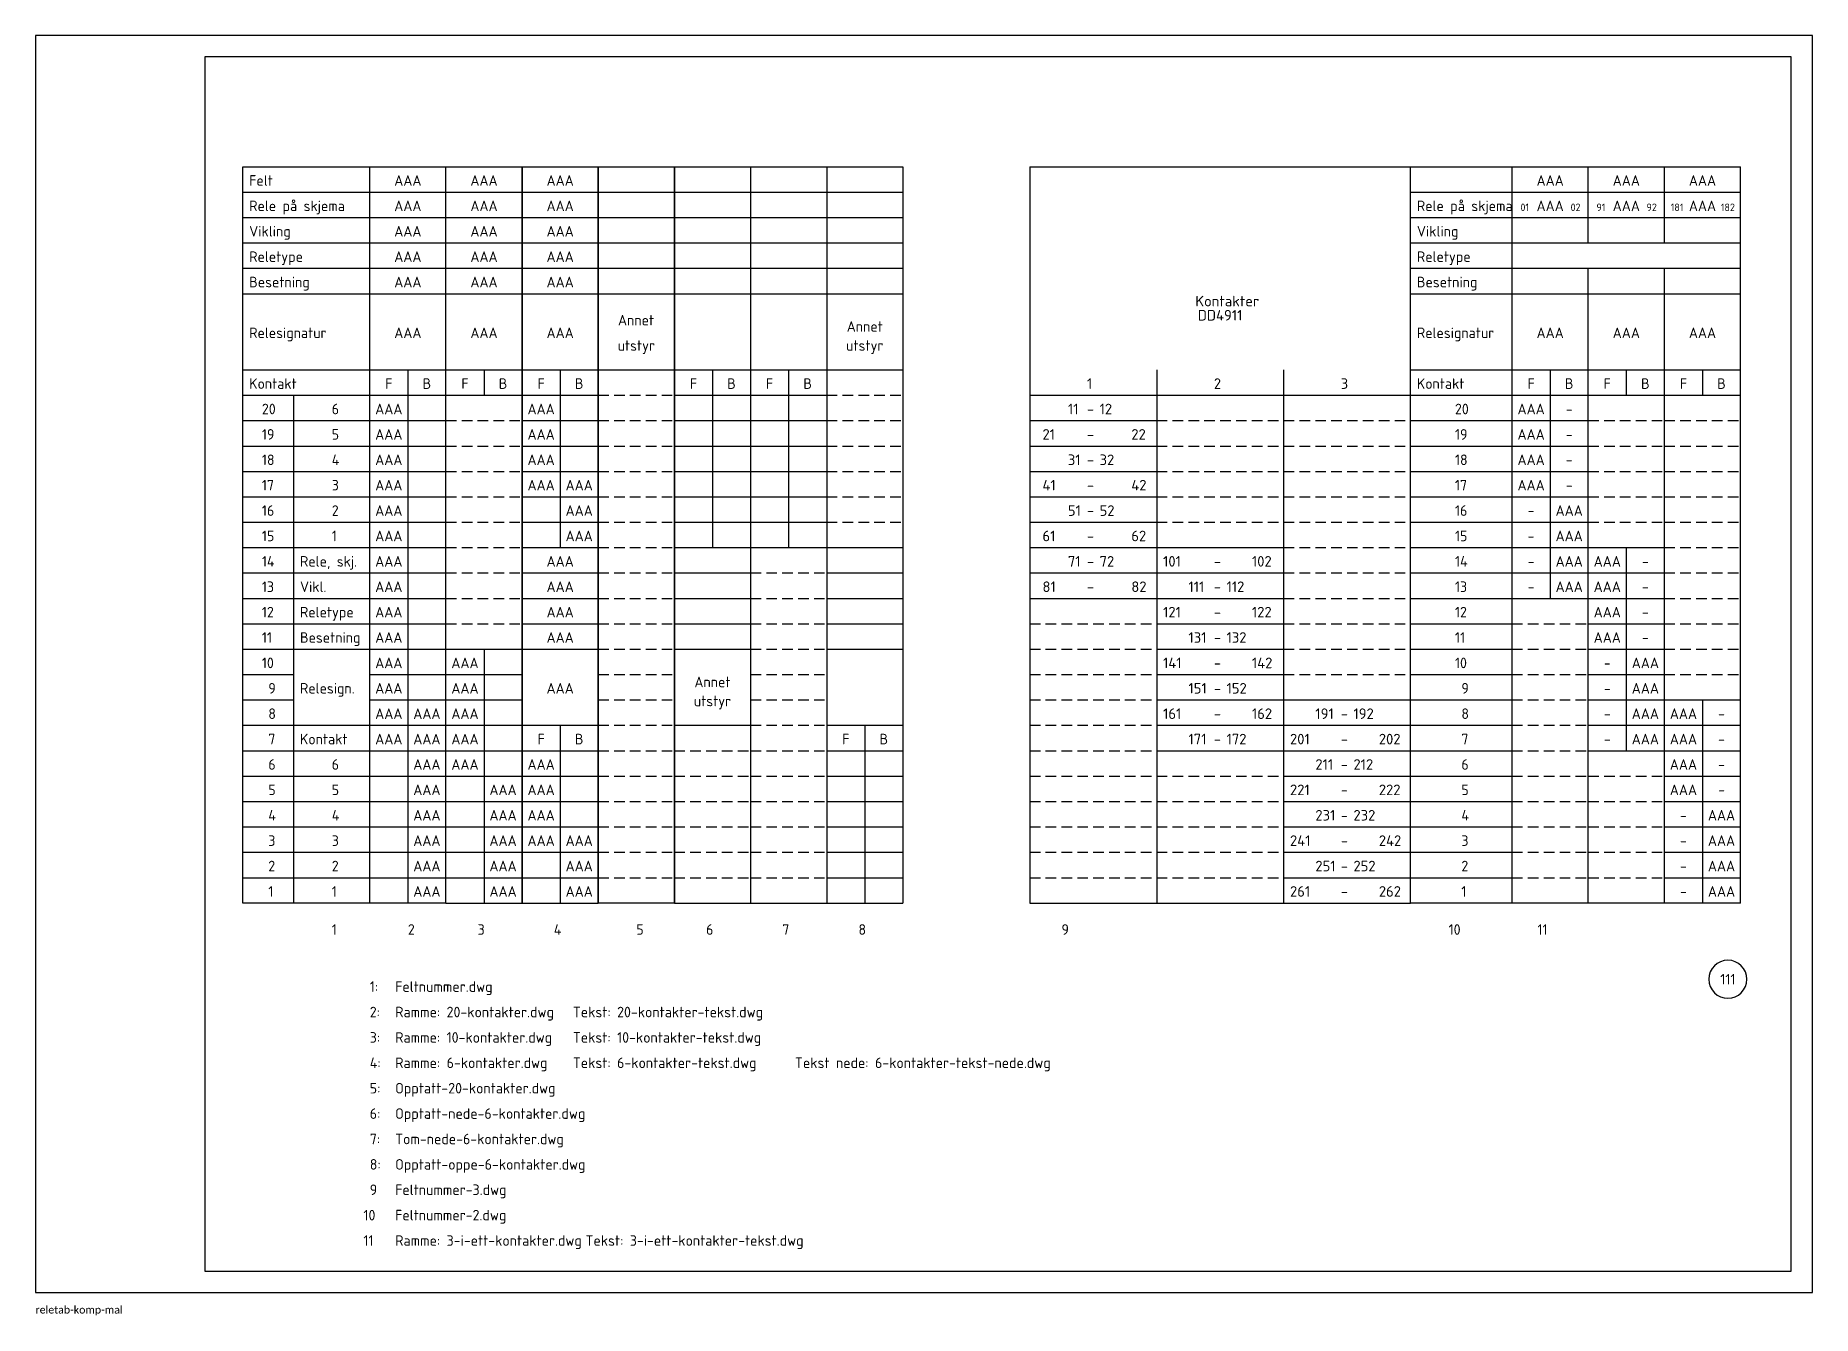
# Model space of a CAD drawing. Extents: x -220 to 1240, y -2179 to 277.
# Drawn here: x 522.9 to 942.9, y -2179.5 to -1877 of the extents above; entities that cross this region are included whole.
import ezdxf
from ezdxf.enums import TextEntityAlignment as Align

# ---------------------------------------------------------------- set-up
doc = ezdxf.new("R2010")
doc.units = 0
doc.linetypes.add('HIDDENX10', pattern=[3.75, 2.5, -1.25])
doc.linetypes.add('SOLID', pattern=[0])
for name, color, linetype in [('KOMP-TEKST25', 2, 'Continuous'), ('RAMME TEKST', 7, 'Continuous'), ('Sig-komponenter', 2, 'Continuous'), ('SIG-RAMME', 1, 'Continuous'), ('SIG-TABELL', 2, 'Continuous'), ('SIG-TABELLRAMME', 5, 'Continuous'), ('SIG-TEKST', 7, 'Continuous'), ('SIG-TEKST025', 2, 'Continuous')]:
    doc.layers.add(name, color=color, linetype=linetype)
doc.styles.add('Calibri', font='calibri.ttf')
doc.styles.add('ISO18', font='ISO3098.SHX', dxfattribs={"width": 0.85, "height": 1.8})
doc.styles.add('ISO25', font='iso3098.shx', dxfattribs={"height": 2.5})

msp = doc.modelspace()

# ---------------------------------------------------------------- texts
at = {"layer": 'RAMME TEKST', "linetype": 'ByBlock', "style": 'Calibri'}
msp.add_text('reletab-komp-mal', height=1.8, dxfattribs=at).set_placement((522.93, -2179))

# ---------------------------------------------------------------- blocks, each defined once
blk = doc.blocks.new('RING001')
at = {"layer": 'Sig-komponenter', "color": 0, "linetype": 'ByBlock'}
blk.add_lwpolyline([(4.5, 0, 1), (-4.5, 0, 1), (4.5, 0, 1)], format="xyb", dxfattribs=at)
at = {"layer": 'KOMP-TEKST25', "style": 'ISO25'}
blk.add_attdef('TEKST', text='', height=2.5, dxfattribs=at).set_placement((0, 0), align=Align.MIDDLE)
blk = doc.blocks.new('20-kontakter')
at = {"layer": 'SIG-TABELL', "linetype": 'Continuous'}
for p, q in [((0, -6), (18, -6)), ((0, -12), (18, -12)), ((0, -18), (18, -18)), ((0, -24), (18, -24)), ((0, -30), (18, -30)), ((0, -48), (18, -48)), ((9, -48), (9, -174)), ((0, -54), (18, -54)), ((0, -60), (18, -60)), ((0, -66), (18, -66)), ((0, -72), (18, -72)), ((0, -78), (18, -78)), ((0, -90), (18, -90)), ((0, -96), (18, -96)), ((0, -102), (18, -102)), ((0, -108), (18, -108)), ((0, -120), (18, -120)), ((0, -126), (18, -126)), ((0, -132), (18, -132)), ((0, -138), (18, -138)), ((0, -150), (18, -150)), ((0, -156), (18, -156)), ((0, -162), (18, -162)), ((0, -168), (18, -168))]:
    blk.add_line(p, q, dxfattribs=at)
at = {"layer": 'SIG-TABELLRAMME', "linetype": 'Continuous'}
for p, q in [((0, -84), (18, -84)), ((0, -114), (18, -114)), ((0, -144), (18, -144))]:
    blk.add_line(p, q, dxfattribs=at)
for points in [[(0, 0), (18, 0)], [(0, -174), (0, 0)], [(18, -174), (18, 0)], [(18, -174), (0, -174)]]:
    blk.add_lwpolyline(points, dxfattribs=at)
at = {"layer": 'SIG-TEKST', "color": 2, "style": 'ISO25'}
for s, p in [('F', (4.5, -52.5)), ('B', (13.5, -52.5))]:
    blk.add_text(s, height=2.5, dxfattribs=at).set_placement(p, align=Align.CENTER)
blk = doc.blocks.new('20-kontakter-tekst')
at = {"layer": 'SIG-TEKST', "color": 2, "style": 'ISO25'}
for p in [(9, -4.5), (9, -10.5), (9, -16.5), (9, -22.5), (9, -28.5), (9, -40.5), (4.5, -58.5), (4.5, -64.5), (4.5, -70.5), (4.5, -76.5), (4.5, -82.5), (4.5, -88.5), (4.5, -94.5), (4.5, -100.5), (4.5, -106.5), (4.5, -112.5), (4.5, -118.5), (4.5, -124.5), (4.5, -130.5), (13.5, -130.5), (4.5, -136.5), (13.5, -136.5), (13.5, -142.5), (13.5, -148.5), (13.5, -154.5), (13.5, -160.5), (13.5, -166.5), (13.5, -172.5)]:
    blk.add_text('AAA', height=2.5, dxfattribs=at).set_placement(p, align=Align.CENTER)
blk = doc.blocks.new('10-kontakter')
at = {"layer": 'SIG-TABELL', "linetype": 'Continuous'}
for p, q in [((0, -6), (18, -6)), ((0, -12), (18, -12)), ((0, -18), (18, -18)), ((0, -24), (18, -24)), ((0, -30), (18, -30)), ((0, -48), (18, -48)), ((9, -48), (9, -54)), ((0, -54), (18, -54)), ((9, -114), (9, -174)), ((0, -120), (18, -120)), ((0, -126), (18, -126)), ((0, -132), (18, -132)), ((0, -138), (18, -138)), ((0, -150), (18, -150)), ((0, -156), (18, -156)), ((0, -162), (18, -162)), ((0, -168), (18, -168))]:
    blk.add_line(p, q, dxfattribs=at)
at = {"layer": 'SIG-TABELL', "color": 4, "linetype": 'HIDDENX10'}
for p, q in [((0, -60), (18, -60)), ((0, -66), (18, -66)), ((0, -72), (18, -72)), ((0, -78), (18, -78)), ((0, -84), (18, -84)), ((0, -90), (18, -90)), ((0, -96), (18, -96)), ((0, -102), (18, -102)), ((0, -108), (18, -108))]:
    blk.add_line(p, q, dxfattribs=at)
at = {"layer": 'SIG-TABELLRAMME', "linetype": 'Continuous'}
for p, q in [((0, -174), (0, 0)), ((18, -174), (18, 0)), ((0, -114), (18, -114)), ((0, -144), (18, -144)), ((0, -174), (18, -174))]:
    blk.add_line(p, q, dxfattribs=at)
blk.add_lwpolyline([(0, 0), (18, 0)], dxfattribs=at)
at = {"layer": 'SIG-TEKST', "color": 2, "style": 'ISO25'}
for s, p in [('F', (4.5, -52.5)), ('B', (13.5, -52.5))]:
    blk.add_text(s, height=2.5, dxfattribs=at).set_placement(p, align=Align.CENTER)
blk = doc.blocks.new('10-kontakter-tekst')
at = {"layer": 'SIG-TEKST', "color": 2, "style": 'ISO25'}
for p in [(9, -4.5), (9, -10.5), (9, -16.5), (9, -22.5), (9, -28.5), (9, -40.5), (4.5, -118.5), (4.5, -124.5), (4.5, -130.5), (4.5, -136.5), (4.5, -142.5), (13.5, -148.5), (13.5, -154.5), (13.5, -160.5), (13.5, -166.5), (13.5, -172.5)]:
    blk.add_text('AAA', height=2.5, dxfattribs=at).set_placement(p, align=Align.CENTER)
blk = doc.blocks.new('6-kontakter')
at = {"layer": 'SIG-TABELL', "linetype": 'Continuous'}
for p, q in [((0, -6), (18, -6)), ((0, -12), (18, -12)), ((0, -18), (18, -18)), ((0, -24), (18, -24)), ((0, -30), (18, -30)), ((0, -48), (18, -48)), ((9, -48), (9, -90)), ((0, -54), (18, -54)), ((0, -60), (18, -60)), ((0, -66), (18, -66)), ((0, -72), (18, -72)), ((0, -78), (18, -78)), ((0, -84), (18, -84)), ((0, -96), (18, -96)), ((0, -102), (18, -102)), ((0, -108), (18, -108)), ((0, -114), (18, -114)), ((0, -132), (18, -132)), ((9, -132), (9, -174)), ((0, -138), (18, -138)), ((0, -144), (18, -144)), ((0, -150), (18, -150)), ((0, -156), (18, -156)), ((0, -162), (18, -162)), ((0, -168), (18, -168))]:
    blk.add_line(p, q, dxfattribs=at)
at = {"layer": 'SIG-TABELLRAMME', "linetype": 'Continuous'}
for p, q in [((0, 0), (0, -90)), ((0, 0), (18, 0)), ((18, 0), (18, -90)), ((0, -90), (0, -174)), ((0, -90), (18, -90)), ((18, -90), (18, -174))]:
    blk.add_line(p, q, dxfattribs=at)
at = {"layer": 'SIG-TABELLRAMME'}
for p, q in [((0, -90), (18, -90)), ((0, -90), (18, -90)), ((0, -174), (18, -174)), ((0, -174), (18, -174))]:
    blk.add_line(p, q, dxfattribs=at)
at = {"layer": 'SIG-TEKST', "color": 2, "style": 'ISO25'}
for s, p in [('F', (4.5, -52.5)), ('B', (13.5, -52.5)), ('F', (4.5, -136.5)), ('B', (13.5, -136.5))]:
    blk.add_text(s, height=2.5, dxfattribs=at).set_placement(p, align=Align.CENTER)
blk = doc.blocks.new('6-KONTAKTER-TEKST')
at = {"layer": 'SIG-TEKST', "color": 2, "style": 'ISO25'}
for p in [(9, -4.5), (9, -10.5), (9, -16.5), (9, -22.5), (9, -28.5), (9, -40.5), (4.5, -58.5), (4.5, -64.5), (4.5, -70.5), (4.5, -76.5), (13.5, -76.5), (13.5, -82.5), (13.5, -88.5)]:
    blk.add_text('AAA', height=2.5, dxfattribs=at).set_placement(p, align=Align.CENTER)
blk = doc.blocks.new('6-kontakter-tekst-nede')
at = {"layer": 'SIG-TEKST', "color": 2, "style": 'ISO25'}
for p in [(9, -4.5), (9, -10.5), (9, -16.5), (9, -22.5), (9, -34.5), (4.5, -52.5), (4.5, -58.5), (4.5, -64.5), (4.5, -70.5), (13.5, -70.5), (13.5, -76.5), (13.5, -82.5)]:
    blk.add_text('AAA', height=2.5, dxfattribs=at).set_placement(p, align=Align.CENTER)
blk = doc.blocks.new('opptatt-20-kontakter')
at = {"layer": 'SIG-TABELL', "linetype": 'Continuous'}
for p, q in [((0, -6), (18, -6)), ((0, -12), (18, -12)), ((0, -18), (18, -18)), ((0, -24), (18, -24)), ((0, -30), (18, -30)), ((0, -48), (18, -48))]:
    blk.add_line(p, q, dxfattribs=at)
at = {"layer": 'SIG-TABELL', "color": 4, "linetype": 'HIDDENX10'}
for p, q in [((0, -54), (18, -54)), ((0, -60), (18, -60)), ((0, -66), (18, -66)), ((0, -72), (18, -72)), ((0, -78), (18, -78)), ((0, -84), (18, -84)), ((0, -90), (18, -90)), ((0, -96), (18, -96)), ((0, -102), (18, -102)), ((0, -108), (18, -108)), ((0, -114), (18, -114)), ((0, -120), (18, -120)), ((0, -126), (18, -126)), ((0, -132), (18, -132)), ((0, -138), (18, -138)), ((0, -144), (18, -144)), ((0, -150), (18, -150)), ((0, -156), (18, -156)), ((0, -162), (18, -162)), ((0, -168), (18, -168))]:
    blk.add_line(p, q, dxfattribs=at)
at = {"layer": 'SIG-TABELLRAMME', "linetype": 'Continuous'}
for points in [[(0, 0), (18, 0)], [(0, -174), (0, 0)], [(18, -174), (18, 0)], [(18, -174), (0, -174)]]:
    blk.add_lwpolyline(points, dxfattribs=at)
at = {"layer": 'SIG-TEKST', "color": 2, "style": 'ISO25'}
for s, p in [('Annet ', (9.69, -37.5)), ('utstyr', (9, -43.5))]:
    blk.add_text(s, height=2.5, dxfattribs=at).set_placement(p, align=Align.CENTER)
blk = doc.blocks.new('opptatt-nede-6-kontakter')
at = {"layer": 'SIG-TABELL', "linetype": 'Continuous'}
for p, q in [((0, -6), (18, -6)), ((0, -12), (18, -12)), ((0, -18), (18, -18)), ((0, -24), (18, -24)), ((0, -30), (18, -30)), ((0, -48), (18, -48)), ((9, -48), (9, -90)), ((0, -54), (18, -54)), ((0, -60), (18, -60)), ((0, -66), (18, -66)), ((0, -72), (18, -72)), ((0, -78), (18, -78)), ((0, -84), (18, -84)), ((0, -96), (18, -96)), ((0, -102), (18, -102)), ((0, -108), (18, -108)), ((0, -114), (18, -114)), ((0, -132), (18, -132))]:
    blk.add_line(p, q, dxfattribs=at)
at = {"layer": 'SIG-TABELL', "color": 4, "linetype": 'HIDDENX10'}
for p, q in [((0, -138), (18, -138)), ((0, -144), (18, -144)), ((0, -150), (18, -150)), ((0, -156), (18, -156)), ((0, -162), (18, -162)), ((0, -168), (18, -168))]:
    blk.add_line(p, q, dxfattribs=at)
at = {"layer": 'SIG-TABELLRAMME', "linetype": 'Continuous'}
for p, q in [((0, 0), (0, -90)), ((0, 0), (18, 0)), ((18, 0), (18, -90)), ((0, -90), (0, -174)), ((0, -90), (18, -90)), ((18, -90), (18, -174))]:
    blk.add_line(p, q, dxfattribs=at)
at = {"layer": 'SIG-TABELLRAMME'}
for p, q in [((0, -90), (18, -90)), ((0, -90), (18, -90)), ((0, -174), (18, -174)), ((0, -174), (18, -174))]:
    blk.add_line(p, q, dxfattribs=at)
at = {"layer": 'SIG-TEKST', "color": 2, "style": 'ISO25'}
for s, p in [('F', (4.5, -52.5)), ('B', (13.5, -52.5)), ('Annet', (9, -123)), ('utstyr', (9, -127.5))]:
    blk.add_text(s, height=2.5, dxfattribs=at).set_placement(p, align=Align.CENTER)
blk = doc.blocks.new('opptatt-oppe-6-kontakter')
at = {"layer": 'SIG-TABELL', "linetype": 'Continuous'}
for p, q in [((0, -6), (18, -6)), ((0, -12), (18, -12)), ((0, -18), (18, -18)), ((0, -24), (18, -24)), ((0, -30), (18, -30)), ((0, -48), (18, -48)), ((0, -96), (18, -96)), ((0, -102), (18, -102)), ((0, -108), (18, -108)), ((0, -114), (18, -114)), ((0, -132), (18, -132)), ((9, -132), (9, -174)), ((0, -138), (18, -138)), ((0, -144), (18, -144)), ((0, -150), (18, -150)), ((0, -156), (18, -156)), ((0, -162), (18, -162)), ((0, -168), (18, -168))]:
    blk.add_line(p, q, dxfattribs=at)
at = {"layer": 'SIG-TABELL', "color": 4, "linetype": 'HIDDENX10'}
for p, q in [((0, -54), (18, -54)), ((0, -60), (18, -60)), ((0, -66), (18, -66)), ((0, -72), (18, -72)), ((0, -78), (18, -78)), ((0, -84), (18, -84))]:
    blk.add_line(p, q, dxfattribs=at)
at = {"layer": 'SIG-TABELLRAMME', "linetype": 'Continuous'}
for p, q in [((0, 0), (0, -90)), ((0, 0), (18, 0)), ((18, 0), (18, -90)), ((0, -90), (0, -174)), ((0, -90), (18, -90)), ((18, -90), (18, -174))]:
    blk.add_line(p, q, dxfattribs=at)
at = {"layer": 'SIG-TABELLRAMME'}
for p, q in [((0, -90), (18, -90)), ((0, -90), (18, -90)), ((0, -174), (18, -174)), ((0, -174), (18, -174))]:
    blk.add_line(p, q, dxfattribs=at)
at = {"layer": 'SIG-TEKST', "color": 2, "style": 'ISO25'}
for s, p in [('Annet', (9, -39)), ('utstyr', (9, -43.5)), ('F', (4.5, -136.5)), ('B', (13.5, -136.5))]:
    blk.add_text(s, height=2.5, dxfattribs=at).set_placement(p, align=Align.CENTER)
blk = doc.blocks.new('TOM-NEDE-6-KONTAKTER')
at = {"layer": 'SIG-TABELL', "linetype": 'Continuous'}
for p, q in [((0, -6), (18, -6)), ((0, -12), (18, -12)), ((0, -18), (18, -18)), ((0, -24), (18, -24)), ((0, -30), (18, -30)), ((0, -48), (18, -48)), ((9, -48), (9, -90)), ((0, -54), (18, -54)), ((0, -60), (18, -60)), ((0, -66), (18, -66)), ((0, -72), (18, -72)), ((0, -78), (18, -78)), ((0, -84), (18, -84))]:
    blk.add_line(p, q, dxfattribs=at)
at = {"layer": 'SIG-TABELL', "color": 4, "linetype": 'HIDDENX10'}
for p, q in [((0, -96), (18, -96)), ((0, -102), (18, -102)), ((0, -108), (18, -108)), ((0, -114), (18, -114)), ((0, -120), (18, -120)), ((0, -126), (18, -126)), ((0, -132), (18, -132)), ((0, -138), (18, -138)), ((0, -144), (18, -144)), ((0, -150), (18, -150)), ((0, -156), (18, -156)), ((0, -162), (18, -162)), ((0, -168), (18, -168))]:
    blk.add_line(p, q, dxfattribs=at)
at = {"layer": 'SIG-TABELLRAMME', "linetype": 'Continuous'}
for p, q in [((0, 0), (0, -90)), ((0, 0), (18, 0)), ((18, 0), (18, -90)), ((0, -90), (0, -174)), ((0, -90), (18, -90)), ((18, -90), (18, -174))]:
    blk.add_line(p, q, dxfattribs=at)
at = {"layer": 'SIG-TABELLRAMME'}
for p, q in [((0, -90), (18, -90)), ((0, -90), (18, -90)), ((0, -174), (18, -174)), ((0, -174), (18, -174))]:
    blk.add_line(p, q, dxfattribs=at)
at = {"layer": 'SIG-TEKST', "color": 2, "style": 'ISO25'}
for s, p in [('F', (4.5, -52.5)), ('B', (13.5, -52.5))]:
    blk.add_text(s, height=2.5, dxfattribs=at).set_placement(p, align=Align.CENTER)
blk = doc.blocks.new('Feltnummer')
at = {"layer": 'SIG-TABELL', "linetype": 'Continuous'}
for p, q in [((0, -6), (30, -6)), ((0, -12), (30, -12)), ((0, -18), (30, -18)), ((0, -24), (30, -24)), ((0, -30), (30, -30)), ((0, -48), (30, -48)), ((0, -54), (30, -54)), ((12, -54), (12, -174)), ((0, -60), (30, -60)), ((0, -66), (30, -66)), ((0, -72), (30, -72)), ((0, -78), (30, -78)), ((12, -84), (30, -84)), ((0, -90), (12, -90)), ((0, -96), (30, -96)), ((0, -102), (30, -102)), ((0, -108), (30, -108)), ((12, -114), (30, -114)), ((0, -120), (12, -120)), ((0, -126), (12, -126)), ((0, -132), (30, -132)), ((0, -138), (30, -138)), ((12, -144), (30, -144)), ((0, -150), (30, -150)), ((0, -156), (30, -156)), ((0, -162), (30, -162)), ((0, -168), (30, -168))]:
    blk.add_line(p, q, dxfattribs=at)
at = {"layer": 'SIG-TABELLRAMME', "linetype": 'Continuous'}
for p, q in [((0, -174), (0, 0)), ((0, -84), (12, -84)), ((12, -90), (30, -90)), ((0, -114), (12, -114)), ((0, -144), (12, -144)), ((30, -174), (0, -174))]:
    blk.add_line(p, q, dxfattribs=at)
for points in [[(0, 0), (30, 0)], [(30, -174), (30, 0)]]:
    blk.add_lwpolyline(points, dxfattribs=at)
at = {"layer": 'SIG-TEKST', "color": 2, "linetype": 'Continuous', "style": 'ISO25'}
for s, p in [('Felt', (1.5, -4.5)), ('Rele på skjema', (1.5, -10.5)), ('Vikling', (1.5, -16.5)), ('Reletype', (1.5, -22.5)), ('Besetning', (1.5, -28.5)), ('Relesignatur', (1.5, -40.5)), ('Kontakt', (1.5, -52.5)), ('20', (4.5, -58.5)), (' 6', (19.5, -58.5)), ('19', (4.5, -64.5)), (' 5', (19.5, -64.5)), ('18', (4.5, -70.5)), (' 4', (19.5, -70.5)), ('17', (4.5, -76.5)), (' 3', (19.5, -76.5)), ('16', (4.5, -82.5)), (' 2', (19.5, -82.5)), ('15', (4.5, -88.5)), (' 1', (19.5, -88.5)), ('14', (4.5, -94.5)), ('Rele, skj.', (13.5, -94.5)), ('13', (4.5, -100.5)), ('Vikl.', (13.5, -100.5)), ('12', (4.5, -106.5)), ('Reletype', (13.5, -106.5)), ('11', (4.5, -112.5)), ('Besetning', (13.5, -112.5)), ('10', (4.5, -118.5)), (' 9', (4.5, -124.5)), ('Relesign.', (13.5, -124.5)), (' 8', (4.5, -130.5)), (' 7', (4.5, -136.5)), ('Kontakt', (13.5, -136.5)), (' 6', (4.5, -142.5)), (' 6', (19.5, -142.5)), (' 5', (4.5, -148.5)), (' 5', (19.5, -148.5)), (' 4', (4.5, -154.5)), (' 4', (19.5, -154.5)), (' 3', (4.5, -160.5)), (' 3', (19.5, -160.5)), (' 2', (4.5, -166.5)), (' 2', (19.5, -166.5)), (' 1', (4.5, -172.5)), (' 1', (19.5, -172.5))]:
    blk.add_text(s, height=2.5, dxfattribs=at).set_placement(p)
blk = doc.blocks.new('FELTNUMMER-3')
at = {"layer": 'Sig-komponenter', "color": 2, "linetype": 'SOLID'}
for p, q in [((-90, -90), (-60, -90)), ((-90, -96), (-60, -96)), ((-60, -96), (-30, -96)), ((-60, -132), (-30, -132)), ((-30, -132), (0, -132)), ((-30, -138), (0, -138))]:
    blk.add_line(p, q, dxfattribs=at)
at = {"layer": 'Sig-komponenter', "color": 4, "linetype": 'HIDDENX10'}
for p, q in [((-30, -90), (0, -90)), ((-30, -96), (0, -96)), ((-90, -132), (-60, -132)), ((-90, -138), (-60, -138))]:
    blk.add_line(p, q, dxfattribs=at)
at = {"layer": 'Sig-komponenter', "color": 2, "linetype": 'SOLID'}
for points in [[(-90, -54), (-60, -54)], [(-60, -54), (-30, -54)], [(-30, -54), (0, -54)], [(-90, -60), (-60, -60)], [(-90, -66), (-60, -66)], [(-90, -72), (-60, -72)], [(-90, -78), (-60, -78)], [(-90, -84), (-60, -84)], [(-60, -102), (-30, -102)], [(-60, -108), (-30, -108)], [(-60, -114), (-30, -114)], [(-60, -120), (-30, -120)], [(-60, -126), (-30, -126)], [(-30, -144), (0, -144)], [(-30, -150), (0, -150)], [(-30, -156), (0, -156)], [(-30, -162), (0, -162)], [(-30, -168), (0, -168)]]:
    blk.add_lwpolyline(points, dxfattribs=at)
at = {"layer": 'Sig-komponenter', "color": 4, "linetype": 'HIDDENX10'}
for points in [[(-60, -60), (-30, -60)], [(-30, -60), (0, -60)], [(-60, -66), (-30, -66)], [(-30, -66), (0, -66)], [(-60, -72), (-30, -72)], [(-30, -72), (0, -72)], [(-60, -78), (-30, -78)], [(-30, -78), (0, -78)], [(-60, -84), (-30, -84)], [(-30, -84), (0, -84)], [(-30, -102), (0, -102)], [(-90, -108), (-60, -108)], [(-30, -108), (0, -108)], [(-90, -114), (-60, -114)], [(-30, -114), (0, -114)], [(-90, -120), (-60, -120)], [(-30, -120), (0, -120)], [(-90, -126), (-60, -126)], [(-90, -144), (-60, -144)], [(-60, -144), (-30, -144)], [(-90, -150), (-60, -150)], [(-60, -150), (-30, -150)], [(-90, -156), (-60, -156)], [(-60, -156), (-30, -156)], [(-90, -162), (-60, -162)], [(-60, -162), (-30, -162)], [(-90, -168), (-60, -168)], [(-60, -168), (-30, -168)]]:
    blk.add_lwpolyline(points, dxfattribs=at)
at = {"layer": 'SIG-RAMME', "color": 5, "linetype": 'SOLID'}
blk.add_line((-90, 0), (0, 0), dxfattribs=at)
blk.add_lwpolyline([(-30, -126), (0, -126)], dxfattribs=at)
at = {"layer": 'SIG-TABELLRAMME', "linetype": 'Continuous'}
for p, q in [((-90, 0), (-90, -174)), ((-60, -48), (-60, -174)), ((-30, -48), (-30, -174)), ((-60, -90), (-30, -90)), ((-60, -138), (-30, -138)), ((-90, -174), (0, -174))]:
    blk.add_line(p, q, dxfattribs=at)
blk.add_lwpolyline([(-90, -102), (-60, -102)], dxfattribs=at)
at = {"layer": 'SIG-TEKST025', "color": 2, "style": 'ISO25', "width": 1.05}
for s, p in [('Kontakter', (-50.87, -33)), ('DD4911', (-50.29, -36.35)), ('1', (-76.5, -52.5)), ('2', (-46.5, -52.5)), ('3', (-16.5, -52.5)), ('11 ', (-81, -58.5)), ('-', (-76.5, -58.5)), ('12', (-73.5, -58.5)), ('21', (-87, -64.5)), ('22', (-66, -64.5)), ('-', (-76.5, -64.5)), ('31', (-81, -70.5)), ('-', (-76.5, -70.5)), ('32', (-73.5, -70.5)), ('41', (-87, -76.5)), ('-', (-76.5, -76.5)), ('42', (-66, -76.5)), ('51', (-81, -82.5)), ('-', (-76.5, -82.5)), ('52', (-73.5, -82.5)), ('61', (-87, -88.5)), ('-', (-76.5, -88.5)), ('62', (-66, -88.5)), ('71', (-81, -94.5)), ('72', (-73.5, -94.5)), ('101', (-58.5, -94.5)), ('102', (-37.5, -94.5)), ('-', (-76.5, -94.5)), ('-', (-46.5, -94.5)), ('81', (-87, -100.5)), ('-', (-76.5, -100.5)), ('82', (-66, -100.5)), ('111', (-52.5, -100.5)), ('-', (-46.5, -100.5)), ('112', (-43.5, -100.5)), ('121', (-58.5, -106.5)), ('122', (-37.5, -106.5)), ('-', (-46.5, -106.5)), ('131', (-52.5, -112.5)), ('-', (-46.5, -112.5)), ('132', (-43.5, -112.5)), ('141', (-58.5, -118.5)), ('-', (-46.5, -118.5)), ('142', (-37.5, -118.5)), ('151', (-52.5, -124.5)), ('-', (-46.5, -124.5)), ('152', (-43.5, -124.5)), ('161', (-58.5, -130.5)), ('-', (-46.5, -130.5)), ('162', (-37.5, -130.5)), ('191', (-22.5, -130.5)), ('-', (-16.5, -130.5)), ('192', (-13.5, -130.5)), ('171', (-52.5, -136.5)), ('172', (-43.5, -136.5)), ('201', (-28.5, -136.5)), ('202', (-7.5, -136.5)), ('-', (-46.5, -136.5)), ('-', (-16.5, -136.5)), ('211', (-22.5, -142.5)), ('-', (-16.5, -142.5)), ('212', (-13.5, -142.5)), ('221', (-28.5, -148.5)), ('222', (-7.5, -148.5)), ('-', (-16.5, -148.5)), ('231', (-22.5, -154.5)), ('-', (-16.5, -154.5)), ('232', (-13.5, -154.5)), ('241', (-28.5, -160.5)), ('-', (-16.5, -160.5)), ('242', (-7.5, -160.5)), ('251', (-22.5, -166.5)), ('-', (-16.5, -166.5)), ('252', (-13.5, -166.5)), ('261', (-28.5, -172.5)), ('-', (-16.5, -172.5)), ('262', (-7.5, -172.5))]:
    blk.add_text(s, height=2.5, dxfattribs=at).set_placement(p)
blk = doc.blocks.new('3-i-ett-kontakter')
at = {"layer": 'SIG-TABELL', "linetype": 'Continuous'}
for p, q in [((0, -6), (18, -6)), ((18, -6), (36, -6)), ((36, -6), (54, -6)), ((0, -12), (18, -12)), ((18, -12), (36, -12)), ((36, -12), (54, -12)), ((0, -18), (18, -18)), ((18, -18), (36, -18)), ((36, -18), (54, -18)), ((0, -24), (18, -24)), ((18, -24), (36, -24)), ((36, -24), (54, -24)), ((0, -30), (18, -30)), ((18, -30), (36, -30)), ((36, -30), (54, -30)), ((0, -48), (18, -48)), ((9, -48), (9, -102)), ((18, -48), (36, -48)), ((27, -48), (27, -54)), ((36, -48), (54, -48)), ((45, -48), (45, -54)), ((0, -54), (18, -54)), ((18, -54), (36, -54)), ((36, -54), (54, -54)), ((0, -60), (18, -60)), ((0, -66), (18, -66)), ((0, -72), (18, -72)), ((0, -78), (18, -78)), ((0, -84), (18, -84)), ((0, -90), (18, -90)), ((27, -90), (27, -138)), ((0, -96), (18, -96)), ((18, -96), (36, -96)), ((18, -102), (36, -102)), ((18, -108), (36, -108)), ((18, -114), (36, -114)), ((18, -120), (36, -120)), ((18, -126), (36, -126)), ((45, -126), (45, -174)), ((18, -132), (36, -132)), ((36, -132), (54, -132)), ((36, -138), (54, -138)), ((36, -144), (54, -144)), ((36, -150), (54, -150)), ((36, -156), (54, -156)), ((36, -162), (54, -162)), ((36, -168), (54, -168))]:
    blk.add_line(p, q, dxfattribs=at)
at = {"layer": 'SIG-TABELL', "color": 4, "linetype": 'HIDDENX10'}
for p, q in [((36, -54), (54, -54)), ((18, -60), (36, -60)), ((36, -60), (54, -60)), ((18, -66), (36, -66)), ((36, -66), (54, -66)), ((18, -72), (36, -72)), ((36, -72), (54, -72)), ((18, -78), (36, -78)), ((36, -78), (54, -78)), ((18, -84), (36, -84)), ((36, -84), (54, -84)), ((36, -90), (54, -90)), ((36, -96), (54, -96)), ((36, -102), (54, -102)), ((0, -108), (18, -108)), ((36, -108), (54, -108)), ((0, -114), (18, -114)), ((36, -114), (54, -114)), ((0, -120), (18, -120)), ((36, -120), (54, -120)), ((0, -126), (18, -126)), ((0, -132), (18, -132)), ((0, -138), (18, -138)), ((0, -144), (18, -144)), ((18, -144), (36, -144)), ((0, -150), (18, -150)), ((18, -150), (36, -150)), ((0, -156), (18, -156)), ((18, -156), (36, -156)), ((0, -162), (18, -162)), ((18, -162), (36, -162)), ((0, -168), (18, -168)), ((18, -168), (36, -168))]:
    blk.add_line(p, q, dxfattribs=at)
at = {"layer": 'SIG-TABELLRAMME', "linetype": 'Continuous'}
for p, q in [((18, -90), (36, -90)), ((0, -102), (18, -102)), ((36, -126), (54, -126)), ((18, -138), (36, -138))]:
    blk.add_line(p, q, dxfattribs=at)
for points in [[(0, -174), (0, 0)], [(0, 0), (18, 0)], [(18, 0), (36, 0)], [(18, -18), (18, 0)], [(18, -18), (18, 0)], [(36, 0), (54, 0)], [(36, -18), (36, 0)], [(36, -18), (36, 0)], [(54, -174), (54, 0)], [(18, -174), (18, -24)], [(18, -174), (18, -24)], [(36, -174), (36, -24)], [(36, -174), (36, -24)], [(18, -174), (0, -174)], [(36, -174), (18, -174)], [(54, -174), (36, -174)]]:
    blk.add_lwpolyline(points, dxfattribs=at)
at = {"layer": 'SIG-TEKST', "color": 2, "style": 'ISO25'}
for s, p in [('F', (4.5, -52.5)), ('B', (13.5, -52.5)), ('F', (22.5, -52.5)), ('B', (31.5, -52.5)), ('F', (40.5, -52.5)), ('B', (49.5, -52.5))]:
    blk.add_text(s, height=2.5, dxfattribs=at).set_placement(p, align=Align.CENTER)
blk = doc.blocks.new('3-i-ett-kontakter-tekst')
at = {"layer": 'SIG-TEKST', "color": 2, "style": 'ISO25'}
for s, p in [('AAA', (9, -4.5)), ('AAA', (27, -4.5)), ('AAA', (45, -4.5)), ('AAA', (9, -10.5)), ('AAA', (27, -10.5)), ('AAA', (45, -10.5)), ('AAA', (9, -40.5)), ('AAA', (27, -40.5)), ('AAA', (45, -40.5)), ('AAA', (4.5, -58.5)), ('-', (13.5, -58.5)), ('AAA', (4.5, -64.5)), ('-', (13.5, -64.5)), ('AAA', (4.5, -70.5)), ('-', (13.5, -70.5)), ('AAA', (4.5, -76.5)), ('-', (13.5, -76.5)), ('-', (4.5, -82.5)), ('AAA', (13.5, -82.5)), ('-', (4.5, -88.5)), ('AAA', (13.5, -88.5)), ('AAA', (13.5, -94.5)), ('AAA', (22.5, -94.5)), ('-', (4.5, -94.5)), ('-', (31.5, -94.5)), ('-', (4.5, -100.5)), ('AAA', (13.5, -100.5)), ('AAA', (22.5, -100.5)), ('-', (31.5, -100.5)), ('AAA', (22.5, -106.5)), ('-', (31.5, -106.5)), ('AAA', (22.5, -112.5)), ('-', (31.5, -112.5)), ('-', (22.5, -118.5)), ('AAA', (31.5, -118.5)), ('-', (22.5, -124.5)), ('AAA', (31.5, -124.5)), ('-', (22.5, -130.5)), ('AAA', (31.5, -130.5)), ('AAA', (40.5, -130.5)), ('-', (49.5, -130.5)), ('AAA', (31.5, -136.5)), ('AAA', (40.5, -136.5)), ('-', (22.5, -136.5)), ('-', (49.5, -136.5)), ('AAA', (40.5, -142.5)), ('-', (49.5, -142.5)), ('AAA', (40.5, -148.5)), ('-', (49.5, -148.5)), ('-', (40.5, -154.5)), ('AAA', (49.5, -154.5)), ('-', (40.5, -160.5)), ('AAA', (49.5, -160.5)), ('-', (40.5, -166.5)), ('AAA', (49.5, -166.5)), ('-', (40.5, -172.5)), ('AAA', (49.5, -172.5))]:
    blk.add_text(s, height=2.5, dxfattribs=at).set_placement(p, align=Align.CENTER)
at = {"layer": 'SIG-TEKST', "color": 4, "style": 'ISO18'}
for s, p in [('01', (3, -10.5)), ('02', (15, -10.5)), ('91', (21, -10.5)), ('92', (33, -10.5)), ('181', (39, -10.5)), ('182', (51, -10.5))]:
    blk.add_text(s, height=1.8, dxfattribs=at).set_placement(p, align=Align.CENTER)
blk = doc.blocks.new('FELTNUMMER-2')
at = {"layer": 'SIG-TABELL', "linetype": 'Continuous'}
for p, q in [((0, -6), (24, -6)), ((0, -12), (24, -12)), ((0, -18), (24, -18)), ((0, -24), (24, -24)), ((0, -30), (24, -30)), ((0, -48), (24, -48)), ((0, -54), (24, -54)), ((0, -60), (24, -60)), ((0, -66), (24, -66)), ((0, -72), (24, -72)), ((0, -78), (24, -78)), ((0, -90), (24, -90)), ((0, -96), (24, -96)), ((0, -102), (24, -102)), ((0, -108), (24, -108)), ((0, -120), (24, -120)), ((0, -126), (24, -126)), ((0, -132), (24, -132)), ((0, -138), (24, -138)), ((0, -150), (24, -150)), ((0, -156), (24, -156)), ((0, -162), (24, -162)), ((0, -168), (24, -168))]:
    blk.add_line(p, q, dxfattribs=at)
at = {"layer": 'SIG-TABELLRAMME', "linetype": 'Continuous'}
for p, q in [((0, -174), (0, 0)), ((0, -84), (24, -84)), ((0, -114), (24, -114)), ((0, -144), (24, -144)), ((24, -174), (0, -174))]:
    blk.add_line(p, q, dxfattribs=at)
for points in [[(0, 0), (24, 0)], [(24, -174), (24, 0)]]:
    blk.add_lwpolyline(points, dxfattribs=at)
at = {"layer": 'SIG-TEKST', "color": 2, "linetype": 'Continuous', "style": 'ISO25'}
for s, p in [('Rele på skjema', (1.5, -10.5)), ('Vikling', (1.5, -16.5)), ('Reletype', (1.5, -22.5)), ('Besetning', (1.5, -28.5)), ('Relesignatur', (1.5, -40.5)), ('Kontakt', (1.5, -52.5)), ('20', (10.5, -58.5)), ('19', (10.5, -64.5)), ('18', (10.5, -70.5)), ('17', (10.5, -76.5)), ('16', (10.5, -82.5)), ('15', (10.5, -88.5)), ('14', (10.5, -94.5)), ('13', (10.5, -100.5)), ('12', (10.5, -106.5)), ('11', (10.5, -112.5)), ('10', (10.5, -118.5)), (' 9', (10.5, -124.5)), (' 8', (10.5, -130.5)), (' 7', (10.5, -136.5)), (' 6', (10.5, -142.5)), (' 5', (10.5, -148.5)), (' 4', (10.5, -154.5)), (' 3', (10.5, -160.5)), (' 2', (10.5, -166.5)), (' 1', (10.5, -172.5))]:
    blk.add_text(s, height=2.5, dxfattribs=at).set_placement(p)
blk = doc.blocks.new('RAMME420X297')
at = {"layer": 'SIG-RAMME', "color": 4, "linetype": 'Continuous'}
blk.add_lwpolyline([(-40, -5), (380, -5), (380, 292), (-40, 292), (-40, -5)], dxfattribs=at)
at = {"layer": 'SIG-RAMME', "color": 1, "linetype": 'Continuous'}
blk.add_lwpolyline([(0, 0), (375, 0), (375, 287), (0, 287), (0, 0)], dxfattribs=at)
blk = doc.blocks.new('reletab-komp-mal')
for name, p in [('Feltnummer', (9, 261)), ('20-kontakter', (39, 261)), ('10-kontakter', (57, 261)), ('6-kontakter', (75, 261)), ('opptatt-20-kontakter', (93, 261)), ('opptatt-nede-6-kontakter', (111, 261)), ('TOM-NEDE-6-KONTAKTER', (129, 261)), ('opptatt-oppe-6-kontakter', (147, 261)), ('FELTNUMMER-3', (285, 261)), ('FELTNUMMER-2', (285, 261)), ('3-i-ett-kontakter', (309, 261)), ('20-kontakter-tekst', (39, 261)), ('10-kontakter-tekst', (57, 261)), ('6-KONTAKTER-TEKST', (75, 261)), ('3-i-ett-kontakter-tekst', (309, 261)), ('6-kontakter-tekst-nede', (75, 171))]:
    blk.add_blockref(name, p)
at = {"layer": 'Sig-komponenter', "color": 2}
blk.add_blockref('RING001', (360, 69), dxfattribs=at).add_auto_attribs({'TEKST': '111'})
at = {"layer": 'SIG-RAMME'}
blk.add_blockref('RAMME420X297', (0, 0), dxfattribs=at)
at = {"layer": 'SIG-TEKST', "color": 2, "style": 'ISO25'}
for s, p in [('1', (30, 79.5)), ('2', (48, 79.5)), ('3', (64.5, 79.5)), ('4', (82.5, 79.5)), ('5', (102, 79.5)), ('6', (118.5, 79.5)), ('7', (136.5, 79.5)), ('8', (154.5, 79.5)), ('9', (202.5, 79.5)), ('10', (294, 79.5)), ('11', (315, 79.5)), ('1:', (39, 66)), ('Feltnummer.dwg', (45, 66)), ('2:', (39, 60)), ('Ramme: 20-kontakter.dwg', (45, 60)), ('Tekst: 20-kontakter-tekst.dwg', (87, 60)), ('3:', (39, 54)), ('Ramme: 10-kontakter.dwg', (45, 54)), ('Tekst: 10-kontakter-tekst.dwg', (87, 54)), ('4:', (39, 48)), ('Ramme: 6-kontakter.dwg', (45, 48)), ('Tekst: 6-kontakter-tekst.dwg', (87, 48)), ('Tekst nede: 6-kontakter-tekst-nede.dwg', (139.5, 48)), ('5:', (39, 42)), ('Opptatt-20-kontakter.dwg', (45, 42)), ('6:', (39, 36)), ('Opptatt-nede-6-kontakter.dwg', (45, 36)), ('7:', (39, 30)), ('Tom-nede-6-kontakter.dwg', (45, 30)), ('8:', (39, 24)), ('Opptatt-oppe-6-kontakter.dwg', (45, 24)), ('9', (39, 18)), ('Feltnummer-3.dwg', (45, 18)), ('10', (37.5, 12)), ('Feltnummer-2.dwg', (45, 12)), ('11', (37.5, 6)), ('Ramme: 3-i-ett-kontakter.dwg', (45, 6)), ('Tekst: 3-i-ett-kontakter-tekst.dwg', (90, 6))]:
    blk.add_text(s, height=2.5, dxfattribs=at).set_placement(p)

# ---------------------------------------------------------------- block references
at = {"layer": 'Sig-komponenter'}
msp.add_blockref('reletab-komp-mal', (562.93, -2169), dxfattribs=at)

msp.set_redraw_order([(e.dxf.handle, doc.entitydb.next_handle()) for e in msp.query("TEXT MTEXT ATTDEF DIMENSION ARC_DIMENSION")])  # texts and dimensions are drawn at this point

doc.saveas('drawing.dxf')
